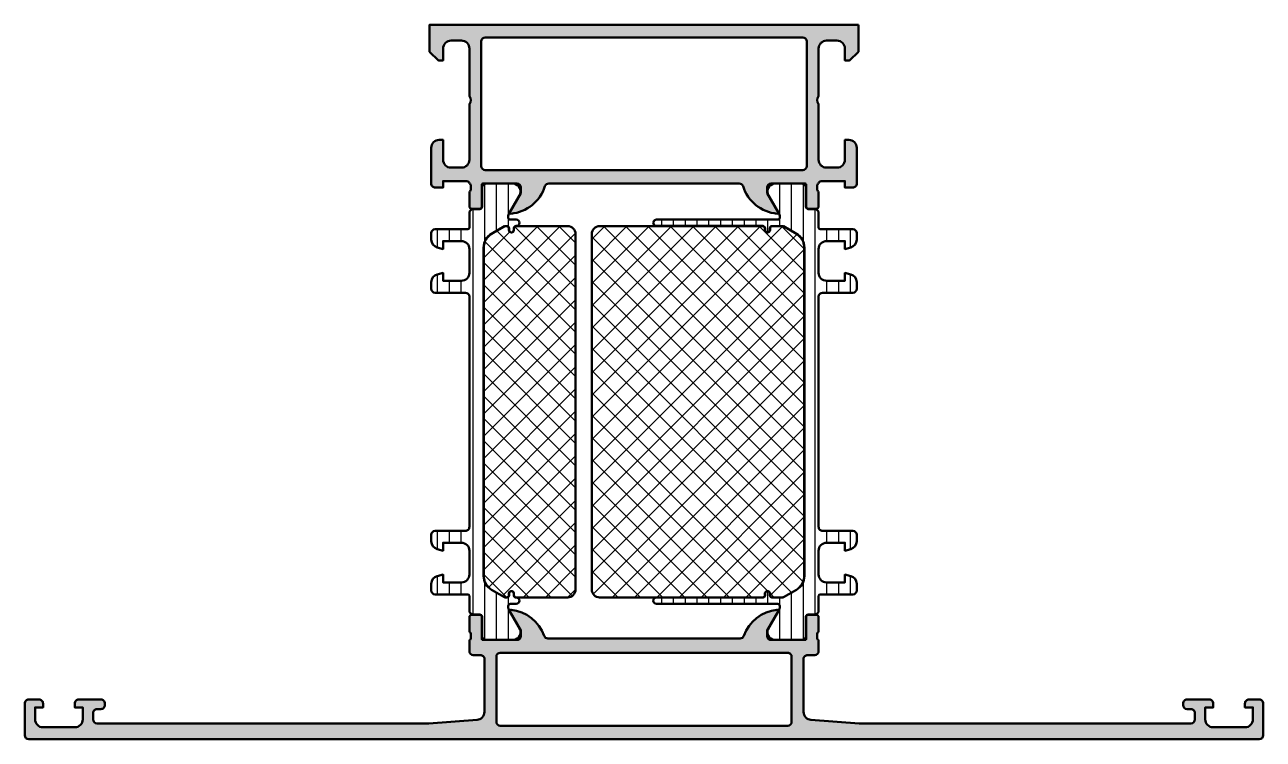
# Model space of a CAD drawing. Extents: x 0 to 156, y 0 to 90.
import ezdxf

# ---------------------------------------------------------------- set-up
doc = ezdxf.new("R2010")
doc.units = 0
for name, color, linetype, lineweight in [('0S-Alu contour', 7, 'Continuous', 50), ('0S-Alu hatch', 252, 'Continuous', 25), ('0S-Plastic contour', 254, 'Continuous', 50), ('0S-Plastic hatch', 253, 'Continuous', 25), ('0S-PT contour', 91, 'Continuous', 50), ('0S-PT hatch', 103, 'Continuous', 25)]:
    doc.layers.add(name, color=color, linetype=linetype, lineweight=lineweight)
pattern_1 = [(90, (0, 0), (-1.4859, 0), [])]
pattern_2 = [(135, (0, 0), (-1.403165018917055, -1.403165018917055), []), (225, (0, 0), (1.403165018917055, -1.403165018917055), [])]

# ---------------------------------------------------------------- blocks, each defined once
blk = doc.blocks.new('462360__5C174436_3797_4A01_8651_B5675D9BB362_')
at = {"layer": '0S-Alu hatch'}
h = blk.add_hatch(color=256, dxfattribs=at)
edge = h.paths.add_edge_path()
edge.add_line((105.1000007299221, 2.000000000000012), (99.02875367993424, 2.433660503570577))
edge.add_ellipse((99.10000101130905, 3.431119465406052), major_axis=(-1.000000281386928, 0), ratio=1, start_angle=6.389056920852454e-06, end_angle=85.9143682082626, ccw=False)
edge.add_line((98.10000072992213, 3.43111935468619), (98.10000072992213, 10.09999999999999))
edge.add_ellipse((98.60000072992216, 10.10000015128485), major_axis=(-0.5000000000000514, 0), ratio=1, start_angle=-89.99999999999682, end_angle=1.732971230694602e-05, ccw=False)
edge.add_line((98.60000072992214, 10.6000001512849), (99.50000072992216, 10.60000000000001))
edge.add_arc((99.50000072992214, 11.10000015128486), 0.4999999999999521, 270.0000000000017, 360)
edge.add_line((100.0000007299221, 11.10000015128487), (100.0000007299221, 12.50000000000003))
edge.add_ellipse((100.0788375322565, 12.76752085560607), major_axis=(-0.2788954097623403, 0), ratio=1, start_angle=-1.1645648168158118, end_angle=73.58006877694419, ccw=False)
edge.add_line((99.79999972992213, 12.77318915127645), (99.79999972992212, 13.22678299999149))
edge.add_ellipse((100.0788678301061, 13.23244380429472), major_axis=(-0.2789255492162888, 0), ratio=1, start_angle=-73.57540492508463, end_angle=1.1628997974486879, ccw=False)
edge.add_line((100.0000007299221, 13.49998715127643), (100.0000007299221, 15.37999800000004))
edge.add_arc((99.70000072992212, 15.37999815128494), 0.3000000000000114, 359.9999711101367, 449.9999999999973)
edge.add_line((99.70000072992212, 15.67999815128495), (98.72002641087933, 15.67999800000004))
edge.add_arc((98.72002641087933, 15.37999815128496), 0.2999999999999776, 90, 180)
edge.add_line((98.42002641087934, 15.37999815128495), (98.42002641087932, 12.62000000000006))
edge.add_ellipse((98.30002641087925, 12.62000015128508), major_axis=(-0.1200000000001567, 0), ratio=1, start_angle=90.00000000003388, end_angle=179.9999277665112, ccw=False)
edge.add_line((98.30002641087933, 12.50000015128492), (94.00000072992202, 12.50000000000001))
edge.add_ellipse((94.00000098818161, 13.00000025825943), major_axis=(-0.5000002582594859, 0), ratio=1, start_angle=1.2253957095254009e-05, end_angle=89.99997040564631, ccw=False)
edge.add_line((93.50000072992214, 13.00000015128478), (93.50000072992218, 13.69999999999998))
edge.add_line((93.50000072992218, 13.69999999999998), (94.88149618754436, 16.09282032302725))
edge.add_arc((94.76188094527353, 16.1618803666363), 0.138119784648446, 329.9999456508863, 456.0127701438558)
edge.add_arc((95.2711634849508, 11.32674742914717), 4.999999999998509, 96.01277014383896, 160.0870903140119)
edge.add_ellipse((90.10000072992212, 13.20000015128599), major_axis=(-0.5000000000011612, 0), ratio=1, start_angle=89.9999999999983, end_angle=160.0870903140084, ccw=False)
edge.add_line((90.10000072992212, 12.70000015128483), (65.90000072992233, 12.70000000000011))
edge.add_ellipse((65.90000107736647, 13.20000041725991), major_axis=(-0.5000004172599279, 0), ratio=1, start_angle=19.912924781761717, end_angle=89.99996018586728, ccw=False)
edge.add_arc((60.72883797489366, 11.3267474291465), 4.999999999999341, 19.91290968599158, 83.98722985616278)
edge.add_arc((61.23812051457083, 16.16188036663634), 0.1381197846485771, 83.98722985613821, 209.9999999999559)
edge.add_line((61.11850527229989, 16.09282047431215), (62.50000072992219, 13.70000000000011))
edge.add_line((62.50000072992219, 13.70000000000011), (62.50000072992225, 13.00000000000002))
edge.add_ellipse((62.00000072992217, 13.00000015128498), major_axis=(-0.500000000000094, 0), ratio=1, start_angle=89.9999999999992, end_angle=179.9999826702878, ccw=False)
edge.add_line((62.00000072992217, 12.50000015128488), (57.69997504896492, 12.5))
edge.add_ellipse((57.69997530722478, 12.62000025825964), major_axis=(-0.1200002582599148, 0), ratio=1, start_angle=5.107678987315012e-05, end_angle=89.99987669026558, ccw=False)
edge.add_line((57.57997504896492, 12.62000015128489), (57.57997504896492, 15.37999799999998))
edge.add_arc((57.27997504896489, 15.37999815128486), 0.3000000000000256, 359.9999711101367, 450)
edge.add_line((57.27997504896489, 15.67999815128489), (56.30000072992216, 15.67999799999999))
edge.add_arc((56.30000072992215, 15.37999815128488), 0.3000000000000007, 89.99999999999864, 180)
edge.add_line((56.00000072992215, 15.37999815128489), (56.00000072992211, 13.4999869999915))
edge.add_ellipse((55.92113399011659, 13.23244392309676), major_axis=(-0.2789251882527877, 0), ratio=1, start_angle=178.8371053712879, end_angle=253.5754602446081, ccw=False)
edge.add_line((56.20000172992213, 13.22678315127636), (56.20000172992213, 12.77318899999148))
edge.add_ellipse((55.92116428792544, 12.76752073681066), major_axis=(-0.2788950488387095, 0), ratio=1, start_angle=106.41987589916201, end_angle=181.1645596481269, ccw=False)
edge.add_line((56.00000072992213, 12.50000015128489), (56.00000072992215, 11.1))
edge.add_arc((56.50000072992212, 11.10000015128488), 0.4999999999999716, 180.0000173297123, 269.9999999999984)
edge.add_line((56.5000007299221, 10.60000015128491), (57.40000072992212, 10.60000000000001))
edge.add_ellipse((57.40000098818148, 10.10000025825944), major_axis=(-0.4999997417406369, 0), ratio=1, start_angle=179.999987746043, end_angle=270.00002959435824, ccw=False)
edge.add_line((57.9000007299221, 10.10000015128492), (57.90000072992211, 3.431119203401321))
edge.add_ellipse((56.9000007299221, 3.431119354686223), major_axis=(-1.000000000000018, 0), ratio=1, start_angle=94.08561677997648, end_angle=179.999991377309, ccw=False)
edge.add_line((56.97124777991004, 2.433660654855476), (50.90000072992211, 2.000000000000012))
edge.add_line((50.90000072992211, 2.000000000000012), (9.100000729922087, 1.999999999999999))
edge.add_ellipse((9.10000098818168, 2.500000258259494), major_axis=(-0.5000002582595618, 0), ratio=1, start_angle=1.2253957095254009e-05, end_angle=89.99997040564591, ccw=False)
edge.add_line((8.60000072992213, 2.500000151284897), (8.60000072992213, 3.299999999999994))
edge.add_ellipse((9.10000072992215, 3.300000151284849), major_axis=(-0.5000000000000443, 0), ratio=1, start_angle=-89.99999999999818, end_angle=1.732971230694602e-05, ccw=False)
edge.add_line((9.100000729922135, 3.800000151284895), (9.600000729922128, 3.799999999999998))
edge.add_arc((9.60000072992213, 4.300000151284889), 0.4999999999999965, 269.9999999999998, 360)
edge.add_line((10.10000072992212, 4.30000015128489), (10.10000072992213, 4.499999999999995))
edge.add_arc((9.600000729922131, 4.500000151284892), 0.5, 359.9999826702877, 449.9999999999998)
edge.add_line((9.600000729922133, 5.000000151284892), (6.80000072992212, 4.999999999999999))
edge.add_arc((6.800000729922119, 4.500000151284892), 0.5000000000000009, 89.99999999999991, 180)
edge.add_line((6.300000729922119, 4.50000015128489), (6.300000729922118, 4))
edge.add_line((6.300000729922118, 4), (7.300000729922118, 4))
edge.add_line((7.300000729922118, 4), (7.300000729922118, 2.500000000000002))
edge.add_ellipse((6.300000729922109, 2.500000151284913), major_axis=(-1.00000000000002, 0), ratio=1, start_angle=90.00000000000051, end_angle=179.999991377309, ccw=False)
edge.add_line((6.300000729922117, 1.500000151284893), (2.300000729922119, 1.499999999999998))
edge.add_ellipse((2.300000988181635, 2.500000258259488), major_axis=(-1.000000258259522, 0), ratio=1, start_angle=6.156649305921746e-06, end_angle=89.99998520282361, ccw=False)
edge.add_line((1.300000729922117, 2.500000151284894), (1.300000729922118, 3.999999999999998))
edge.add_line((1.300000729922118, 3.999999999999998), (2.300000729922118, 3.999999999999999))
edge.add_line((2.300000729922118, 3.999999999999999), (2.300000729922118, 4.5))
edge.add_arc((1.800000729922119, 4.500000151284894), 0.4999999999999987, 359.9999826702877, 450)
edge.add_line((1.800000729922119, 5.000000151284893), (0.5000007299221068, 4.999999999999999))
edge.add_arc((0.5000007299221063, 4.500000151284893), 0.4999999999999992, 89.99999999999991, 180)
edge.add_line((7.299221071e-07, 4.500000151284893), (7.299221068e-07, 0.5))
edge.add_arc((0.5000007299221068, 0.500000151284894), 0.5, 180.0000173297123, 270)
edge.add_line((0.5000007299221066, 1.512848939e-07), (155.5000007299221, 0))
edge.add_arc((155.5000007299221, 0.500000151284894), 0.5, 270, 360)
edge.add_line((156.0000007299221, 0.500000151284894), (156.0000007299221, 4.5))
edge.add_arc((155.5000007299221, 4.500000151284893), 0.5, 359.9999826702877, 450)
edge.add_line((155.5000007299221, 5.000000151284893), (154.2000007299221, 4.999999999999999))
edge.add_arc((154.2000007299221, 4.50000015128487), 0.5000000000000222, 89.99999999999675, 180)
edge.add_line((153.7000007299221, 4.500000151284878), (153.7000007299221, 3.999999999999999))
edge.add_line((153.7000007299221, 3.999999999999999), (154.7000007299221, 3.999999999999999))
edge.add_line((154.7000007299221, 3.999999999999999), (154.7000007299221, 2.499999999999931))
edge.add_ellipse((153.7000007299221, 2.500000151284881), major_axis=(-0.9999999999999829, 0), ratio=1, start_angle=89.99999999999511, end_angle=179.9999913351439, ccw=False)
edge.add_line((153.700000729922, 1.500000151284904), (149.7000007299221, 1.499999999999999))
edge.add_ellipse((149.7000009881816, 2.500000258259436), major_axis=(-1.00000025825947, 0), ratio=1, start_angle=6.156649305921746e-06, end_angle=89.99998520282668, ccw=False)
edge.add_line((148.7000007299221, 2.500000151284859), (148.7000007299221, 4))
edge.add_line((148.7000007299221, 4), (149.7000007299221, 4))
edge.add_line((149.7000007299221, 4), (149.7000007299221, 4.499999999999981))
edge.add_arc((149.2000007299221, 4.500000151284881), 0.5, 359.9999826702877, 450)
edge.add_line((149.2000007299221, 5.000000151284881), (146.4000007299221, 5))
edge.add_arc((146.4000007299221, 4.500000151284888), 0.5000000000000054, 89.99999999999675, 180)
edge.add_line((145.9000007299221, 4.500000151284931), (145.9000007299221, 4.299999999999998))
edge.add_arc((146.4000007299221, 4.300000151284899), 0.5000000000000285, 180.0000173297123, 270)
edge.add_line((146.4000007299221, 3.80000015128487), (146.9000007299221, 3.799999999999998))
edge.add_ellipse((146.9000009881815, 3.30000025825947), major_axis=(-0.4999997417405952, 0), ratio=1, start_angle=179.999987746043, end_angle=270.0000295943631, ccw=False)
edge.add_line((147.4000007299221, 3.300000151284918), (147.4000007299221, 2.500000000000002))
edge.add_ellipse((146.9000007299221, 2.500000151284941), major_axis=(-0.5000000000000514, 0), ratio=1, start_angle=90.00000000000318, end_angle=179.9999826702878, ccw=False)
edge.add_line((146.9000007299221, 2.000000151284894), (105.1000007299221, 2.000000000000012))
edge = h.paths.add_edge_path()
edge.add_line((59.90000072992211, 10.90000000000001), (96.10000072992214, 10.90000000000001))
edge.add_ellipse((96.10000072992214, 10.4000001512849), major_axis=(-0.5, 0), ratio=1, start_angle=179.9999826702878, end_angle=270, ccw=False)
edge.add_line((96.60000072992213, 10.40000000000001), (96.60000072992213, 2.200000151284887))
edge.add_ellipse((96.10000072992214, 2.200000151284887), major_axis=(-0.5, 0), ratio=1, start_angle=90, end_angle=180, ccw=False)
edge.add_line((96.10000072992214, 1.699999999999993), (59.90000072992211, 1.700000151284887))
edge.add_ellipse((59.90000072992211, 2.200000151284887), major_axis=(-0.5, 0), ratio=1, start_angle=1.732971230694602e-05, end_angle=90, ccw=False)
edge.add_line((59.40000072992211, 2.199999999999993), (59.40000072992211, 10.4000001512849))
edge.add_ellipse((59.90000072992211, 10.4000001512849), major_axis=(-0.5, 0), ratio=1, start_angle=270, end_angle=360, ccw=False)
at = {"layer": '0S-Alu contour', "color": 7}
for points in [[(57.27997504896489, 15.67999815128489), (56.30000072992216, 15.67999799999999)], [(61.11850527229989, 16.09282047431215), (62.50000072992219, 13.70000000000011), (62.50000072992225, 13.00000000000002)], [(93.50000072992214, 13.00000015128478), (93.50000072992218, 13.69999999999998), (94.88149618754436, 16.09282032302725)], [(99.70000072992212, 15.67999815128495), (98.72002641087933, 15.67999800000004)], [(56.00000072992215, 15.37999815128489), (56.00000072992211, 13.4999869999915)], [(57.57997504896492, 12.62000015128489), (57.57997504896492, 15.37999799999998)], [(98.42002641087934, 15.37999815128495), (98.42002641087932, 12.62000000000006)], [(100.0000007299221, 13.49998715127643), (100.0000007299221, 15.37999800000004)], [(56.00000072992213, 12.50000015128489), (56.00000072992215, 11.1)], [(56.20000172992213, 13.22678315127636), (56.20000172992213, 12.77318899999148)], [(62.00000072992217, 12.50000015128488), (57.69997504896492, 12.5)], [(90.10000072992212, 12.70000015128483), (65.90000072992233, 12.70000000000011)], [(98.30002641087933, 12.50000015128492), (94.00000072992202, 12.50000000000001)], [(99.79999972992213, 12.77318915127645), (99.79999972992212, 13.22678299999149)], [(100.0000007299221, 11.10000015128487), (100.0000007299221, 12.50000000000003)], [(56.5000007299221, 10.60000015128491), (57.40000072992212, 10.60000000000001)], [(57.9000007299221, 10.10000015128492), (57.90000072992211, 3.431119203401321)], [(59.40000072992211, 2.199999999999993), (59.40000072992211, 10.4000001512849)], [(59.90000072992211, 10.90000000000001), (96.10000072992214, 10.90000000000001)], [(96.60000072992213, 10.40000000000001), (96.60000072992213, 2.200000151284887)], [(98.10000072992213, 3.43111935468619), (98.10000072992213, 10.09999999999999)], [(98.60000072992214, 10.6000001512849), (99.50000072992216, 10.60000000000001)], [(1.800000729922119, 5.000000151284893), (0.5000007299221068, 4.999999999999999)], [(9.600000729922133, 5.000000151284892), (6.80000072992212, 4.999999999999999)], [(149.2000007299221, 5.000000151284881), (146.4000007299221, 5)], [(155.5000007299221, 5.000000151284893), (154.2000007299221, 4.999999999999999)], [(7.299221071e-07, 4.500000151284893), (7.299221068e-07, 0.5)], [(1.300000729922117, 2.500000151284894), (1.300000729922118, 3.999999999999998), (2.300000729922118, 3.999999999999999), (2.300000729922118, 4.5)], [(6.300000729922119, 4.50000015128489), (6.300000729922118, 4), (7.300000729922118, 4), (7.300000729922118, 2.500000000000002)], [(8.60000072992213, 2.500000151284897), (8.60000072992213, 3.299999999999994)], [(9.100000729922135, 3.800000151284895), (9.600000729922128, 3.799999999999998)], [(10.10000072992212, 4.30000015128489), (10.10000072992213, 4.499999999999995)], [(145.9000007299221, 4.500000151284931), (145.9000007299221, 4.299999999999998)], [(146.4000007299221, 3.80000015128487), (146.9000007299221, 3.799999999999998)], [(147.4000007299221, 3.300000151284918), (147.4000007299221, 2.500000000000002)], [(148.7000007299221, 2.500000151284859), (148.7000007299221, 4), (149.7000007299221, 4), (149.7000007299221, 4.499999999999981)], [(153.7000007299221, 4.500000151284878), (153.7000007299221, 3.999999999999999), (154.7000007299221, 3.999999999999999), (154.7000007299221, 2.499999999999931)], [(156.0000007299221, 0.500000151284894), (156.0000007299221, 4.5)], [(56.97124777991004, 2.433660654855476), (50.90000072992211, 2.000000000000012), (9.100000729922087, 1.999999999999999)], [(96.10000072992214, 1.699999999999993), (59.90000072992211, 1.700000151284887)], [(105.1000007299221, 2.000000000000012), (99.02875367993424, 2.433660503570577)], [(146.9000007299221, 2.000000151284894), (105.1000007299221, 2.000000000000012)], [(0.5000007299221066, 1.512848939e-07), (155.5000007299221, 0)], [(6.300000729922117, 1.500000151284893), (2.300000729922119, 1.499999999999998)], [(153.700000729922, 1.500000151284904), (149.7000007299221, 1.499999999999999)]]:
    blk.add_lwpolyline(points, dxfattribs=at)
for centre, radius, start, end in [((56.30000072992215, 15.37999815128488), 0.3000000000000007, 89.99999999999864, 180), ((57.27997504896489, 15.37999815128486), 0.3000000000000256, 359.9999711101367, 90), ((61.23812051457083, 16.16188036663634), 0.1381197846485771, 83.98722985613821, 209.9999999999559), ((60.72883797489366, 11.3267474291465), 4.999999999999341, 19.91290968599158, 83.98722985616278), ((95.2711634849508, 11.32674742914717), 4.999999999998509, 96.01277014383896, 160.0870903140119), ((94.76188094527353, 16.1618803666363), 0.138119784648446, 329.9999456508863, 96.01277014385578), ((98.72002641087933, 15.37999815128496), 0.2999999999999776, 90, 180), ((99.70000072992212, 15.37999815128494), 0.3000000000000114, 359.9999711101367, 89.99999999999729), ((56.50000072992212, 11.10000015128488), 0.4999999999999716, 180.0000173297123, 269.9999999999984), ((99.50000072992214, 11.10000015128486), 0.4999999999999521, 270.0000000000017, 0), ((0.5000007299221063, 4.500000151284893), 0.4999999999999992, 89.99999999999991, 180), ((1.800000729922119, 4.500000151284894), 0.4999999999999987, 359.9999826702877, 90.00000000000006), ((6.800000729922119, 4.500000151284892), 0.5000000000000009, 89.99999999999991, 180), ((9.600000729922131, 4.500000151284892), 0.5, 359.9999826702877, 89.9999999999998), ((146.4000007299221, 4.500000151284888), 0.5000000000000054, 89.99999999999675, 180), ((149.2000007299221, 4.500000151284881), 0.5, 359.9999826702877, 90), ((154.2000007299221, 4.50000015128487), 0.5000000000000222, 89.99999999999675, 180), ((155.5000007299221, 4.500000151284893), 0.5, 359.9999826702877, 90), ((9.60000072992213, 4.300000151284889), 0.4999999999999965, 269.9999999999998, 0), ((146.4000007299221, 4.300000151284899), 0.5000000000000285, 180.0000173297123, 270), ((0.5000007299221068, 0.500000151284894), 0.5, 180.0000173297123, 270), ((155.5000007299221, 0.500000151284894), 0.5, 270, 0)]:
    blk.add_arc(centre, radius, start, end, dxfattribs=at)
at = {"layer": '0S-Alu contour', "color": 7, "extrusion": (0, 0, -1)}
for centre, radius, start, end in [((-55.92113399011659, 13.23244392309676), 0.2789251882527877, 106.4245397553919, 181.1628946287122), ((-55.92116428792544, 12.76752073681066), 0.2788950488387095, 178.8354403518731, 253.580124100838), ((-57.69997530722478, 12.62000025825964), 0.1200002582599148, 270.0001233097344, 359.9999489232101), ((-62.00000072992217, 13.00000015128498), 0.500000000000094, 180.0000173297123, 270.0000000000008), ((-65.90000107736647, 13.20000041725991), 0.5000004172599279, 270.0000398141328, 340.0870752182383), ((-90.10000072992212, 13.20000015128599), 0.5000000000011612, 199.9129096859917, 270.0000000000017), ((-94.00000098818161, 13.00000025825943), 0.5000002582594859, 270.0000295943537, 359.9999877460429), ((-98.30002641087925, 12.62000015128508), 0.1200000000001568, 180.0000722334889, 269.9999999999661), ((-100.0788375322565, 12.76752085560607), 0.2788954097623403, 286.4199312230558, 1.164564816815835), ((-100.0788678301061, 13.23244380429472), 0.2789255492162888, 358.8371002025513, 73.57540492508471), ((-57.40000098818148, 10.10000025825944), 0.4999997417406369, 89.99997040564176, 180.0000122539571), ((-59.90000072992211, 10.4000001512849), 0.5, 0, 90), ((-96.10000072992214, 10.4000001512849), 0.5, 90, 180.0000173297123), ((-98.60000072992216, 10.10000015128485), 0.5000000000000514, 359.9999826702877, 89.99999999999675), ((-9.10000072992215, 3.300000151284849), 0.5000000000000443, 359.9999826702877, 89.99999999999817), ((-56.9000007299221, 3.431119354686223), 1.000000000000018, 180.0000086226911, 265.9143832200235), ((-99.10000101130905, 3.431119465406052), 1.000000281386928, 274.0856317917375, 359.9999936109431), ((-146.9000009881815, 3.30000025825947), 0.4999997417405952, 89.99997040563687, 180.0000122539571), ((-2.300000988181635, 2.500000258259488), 1.000000258259522, 270.0000147971764, 359.9999938433507), ((-6.300000729922109, 2.500000151284913), 1.00000000000002, 180.0000086226911, 269.9999999999995), ((-9.10000098818168, 2.500000258259494), 0.5000002582595618, 270.0000295943541, 359.9999877460429), ((-59.90000072992211, 2.200000151284887), 0.5, 270, 359.9999826702877), ((-96.10000072992214, 2.200000151284887), 0.5, 180, 270), ((-146.9000007299221, 2.500000151284941), 0.5000000000000514, 180.0000173297123, 269.9999999999968), ((-149.7000009881816, 2.500000258259436), 1.00000025825947, 270.0000147971734, 359.9999938433507), ((-153.7000007299221, 2.500000151284881), 0.9999999999999829, 180.0000086648561, 270.0000000000049)]:
    blk.add_arc(centre, radius, start, end, dxfattribs=at)
blk = doc.blocks.new('284601__D97C1275_81F4_4FAA_B701_8DFA5C02D0BC___481DF361_442B_4328_B182_20135DBF6477_')
at = {"layer": '0S-Plastic hatch'}
h = blk.add_hatch(dxfattribs=at)
h.set_pattern_fill('ANSI31', color=256, scale=0.4680000000000001, angle=45, style=0)
h.set_pattern_definition(pattern_1)
edge = h.paths.add_edge_path()
edge.add_line((104.7999999999998, 62.91925062538749), (104.7999999999998, 63.74999984876188))
edge.add_arc((104.2999999999998, 63.7499998487619), 0.5, 0, 90)
edge.add_line((104.2999999999998, 64.24999984876189), (100.1999999999998, 64.24999984876183))
edge.add_ellipse((100.1999999999998, 64.44999984876185), major_axis=(-0.200000000000017, 0), ratio=1, start_angle=0, end_angle=90, ccw=False)
edge.add_line((99.99999999999984, 64.44999984876188), (99.99999999999984, 66.29000552767127))
edge.add_arc((99.50000267890213, 66.29000552767127), 0.4999973210976947, 0, 90.00030698202455)
edge.add_line((99.49999999999295, 66.79000284876177), (98.6896686666596, 66.79000284876177))
edge.add_ellipse((98.68966866665959, 67.09000284876178), major_axis=(-0.2999999999999971, 0), ratio=1, start_angle=0, end_angle=90.00000000000267, ccw=False)
edge.add_line((98.38966866665959, 67.0900028487618), (98.39000061705661, 69.49000123169807))
edge.add_arc((97.890004639618, 69.49000387132317), 0.4999959774455833, 359.9996975182267, 450.000302481185)
edge.add_line((97.89000199999293, 69.98999984876178), (94.41346050189343, 69.98999984876178))
edge.add_arc((94.5557711508848, 69.00018177403894), 0.9999960709244742, 98.18160805189984, 212.7270160998405)
edge.add_line((93.71451850189345, 68.45954684876179), (95.03303535120457, 66.17580836208953))
edge.add_ellipse((94.60002263447404, 65.92580838778994), major_axis=(-0.5000000000001475, 0), ratio=1, start_angle=179.994256176766, end_angle=209.9999965993387, ccw=False)
edge.add_line((95.10002263196176, 65.92575826347615), (95.09999999999042, 65.69999984877938))
edge.add_ellipse((94.84999999997295, 65.69999984877934), major_axis=(-0.2500000000174651, 0), ratio=1, start_angle=89.9999999999967, end_angle=180, ccw=False)
edge.add_line((94.84999999997294, 65.44999984876188), (79.5710135329808, 65.44999984876117))
edge.add_arc((79.57101353298081, 65.05074077564474), 0.3992590731164256, 90.00000000000205, 270.0000000000021)
edge.add_line((79.57101353298081, 64.65148170252832), (92.95486402147739, 64.65148170252832))
edge.add_ellipse((92.95486402147743, 64.34999984876177), major_axis=(-0.3014818537665462, 0), ratio=1, start_angle=180, end_angle=270.0000000000054, ccw=False)
edge.add_line((93.25634587524397, 64.34999984876183), (93.25634587524397, 64.14942905347561))
edge.add_arc((93.55577507995773, 64.14942905347563), 0.2994292047137605, 180, 360)
edge.add_line((93.85520428467149, 64.14942905347564), (93.85520428467149, 64.34999984876188))
edge.add_ellipse((94.15520428467173, 64.34999984876188), major_axis=(-0.3000000000002387, 0), ratio=1, start_angle=266.60636072712003, end_angle=360, ccw=False)
edge.add_line((94.17296295056762, 64.64947377047419), (95.46501280946033, 64.64947377047437))
edge.add_ellipse((95.46501280946045, 64.44947377047458), major_axis=(-0.1999999999997897, 0), ratio=1, start_angle=240.0000000000142, end_angle=270.00000000002854, ccw=False)
edge.add_line((95.56501280946028, 64.62267885123131), (97.19999999999985, 63.67871855665159))
edge.add_ellipse((96.19999999999992, 61.94666774908278), major_axis=(-1.9999999999999, 0), ratio=1, start_angle=180, end_angle=240.00000000000068, ccw=False)
edge.add_line((98.19999999999982, 61.94666774908281), (98.19999999999985, 20.5533319483937))
edge.add_ellipse((96.19999999999987, 20.55333194839372), major_axis=(-1.999999999999957, 0), ratio=1, start_angle=119.99999999999889, end_angle=180, ccw=False)
edge.add_line((97.19999999999982, 18.82128114082486), (95.56501280946033, 17.87732084624535))
edge.add_ellipse((95.46501280946008, 18.05052592700227), major_axis=(-0.200000000000158, 0), ratio=1, start_angle=90.0000000000814, end_angle=120.00000000005659, ccw=False)
edge.add_line((95.46501280946038, 17.85052592700212), (94.17296295056548, 17.85052592700252))
edge.add_ellipse((94.15520428467146, 18.14999984871463), major_axis=(-0.2999999999999521, 0), ratio=1, start_angle=0, end_angle=93.39363927252703, ccw=False)
edge.add_line((93.85520428467149, 18.14999984871461), (93.85520428467149, 18.35057064400087))
edge.add_arc((93.55577507995773, 18.35057064400087), 0.2994292047137605, 0, 180)
edge.add_line((93.25634587524397, 18.35057064400087), (93.25634587524397, 18.1499998487146))
edge.add_ellipse((92.95486402147743, 18.14999984871469), major_axis=(-0.3014818537665178, 0), ratio=1, start_angle=89.99999999998658, end_angle=180, ccw=False)
edge.add_line((92.95486402147738, 17.84851799494817), (79.57101353298081, 17.84851799494817))
edge.add_arc((79.57101353298081, 17.4492589218317), 0.3992590731164753, 90, 270)
edge.add_line((79.57101353298081, 17.04999984871522), (94.84999999997297, 17.04999984871464))
edge.add_ellipse((94.84999999997294, 16.79999984869715), major_axis=(-0.2500000000174865, 0), ratio=1, start_angle=180, end_angle=269.9999999999935, ccw=False)
edge.add_line((95.09999999999042, 16.79999984869708), (95.10002263196176, 16.57424143400028))
edge.add_ellipse((94.60002263447412, 16.5741913096865), major_axis=(-0.5000000000000956, 0), ratio=1, start_angle=150.0000034006586, end_angle=180.0057438232342, ccw=False)
edge.add_line((95.0330353512046, 16.32419133538691), (93.71451850189345, 14.04045284871464))
edge.add_arc((94.5557711508848, 13.49981792343748), 0.9999960709244718, 147.2729839001593, 261.8183919481001)
edge.add_line((94.41346050189343, 12.50999984871464), (97.89000199999293, 12.50999984871464))
edge.add_arc((97.890004639618, 13.00999582615326), 0.4999959774455833, 269.9996975188149, 360.0003024817733)
edge.add_line((98.39000061705661, 13.00999846577835), (98.38966866665959, 15.40999684871463))
edge.add_ellipse((98.6896686666596, 15.40999684871463), major_axis=(-0.3000000000000114, 0), ratio=1, start_angle=270, end_angle=360, ccw=False)
edge.add_line((98.6896686666596, 15.70999684871464), (99.49999999999295, 15.70999684871464))
edge.add_arc((99.50000267890215, 16.20999416980515), 0.4999973210976806, 269.9996930179738, 360)
edge.add_line((99.99999999999984, 16.20999416980515), (99.99999999999984, 18.04999984871458))
edge.add_ellipse((100.1999999999998, 18.04999984871462), major_axis=(-0.2000000000000313, 0), ratio=1, start_angle=270.0000000000122, end_angle=360, ccw=False)
edge.add_line((100.1999999999998, 18.24999984871466), (104.2999999999998, 18.2499998487146))
edge.add_arc((104.2999999999998, 18.74999984871459), 0.4999999999999858, 270, 360)
edge.add_line((104.7999999999998, 18.7499998487146), (104.7999999999998, 19.58074907208897))
edge.add_arc((103.7999999999998, 19.58074907208898), 0.9999999999999857, 0, 74.99999999999942)
edge.add_line((104.0588190451023, 20.54667489837803), (103.2999999999998, 20.74999984871466))
edge.add_line((103.2999999999998, 20.74999984871466), (103.2999999999998, 19.74999984871466))
edge.add_line((103.2999999999998, 19.74999984871466), (100.9999999999998, 19.74999984871465))
edge.add_ellipse((100.9999999999998, 20.74999984871465), major_axis=(-0.9999999999999928, 0), ratio=1, start_angle=0, end_angle=90, ccw=False)
edge.add_line((99.99999999999984, 20.74999984871466), (99.99999999999984, 23.74999984871472))
edge.add_ellipse((100.9999999999998, 23.74999984871465), major_axis=(-0.999999999999943, 0), ratio=1, start_angle=269.99999999999756, end_angle=360, ccw=False)
edge.add_line((100.9999999999998, 24.7499998487146), (103.2999999999998, 24.74999984871463))
edge.add_line((103.2999999999998, 24.74999984871463), (103.2999999999998, 23.74999984871472))
edge.add_line((103.2999999999998, 23.74999984871472), (104.0588190451023, 23.95332479905119))
edge.add_arc((103.7999999999997, 24.91925062534036), 1.000000000000113, 285.0000000000005, 360)
edge.add_line((104.7999999999998, 24.91925062534035), (104.7999999999998, 25.74999984871468))
edge.add_arc((104.2999999999998, 25.74999984871469), 0.4999999999999716, 0, 89.99999999999837)
edge.add_line((104.2999999999999, 26.24999984871466), (100.4999999999998, 26.24999984871466))
edge.add_ellipse((100.4999999999998, 26.74999984871465), major_axis=(-0.4999999999999894, 0), ratio=1, start_angle=0, end_angle=90.00000000000159, ccw=False)
edge.add_line((99.99999999999984, 26.74999984871463), (99.99999999999984, 55.7499998487618))
edge.add_ellipse((100.4999999999998, 55.74999984876183), major_axis=(-0.4999999999999858, 0), ratio=1, start_angle=270, end_angle=360, ccw=False)
edge.add_line((100.4999999999998, 56.24999984876183), (104.2999999999999, 56.24999984876183))
edge.add_arc((104.2999999999999, 56.74999984876179), 0.4999999999999574, 270.0000000000049, 360)
edge.add_line((104.7999999999998, 56.74999984876183), (104.7999999999998, 57.58074907213624))
edge.add_arc((103.7999999999998, 57.58074907213625), 0.9999999999999573, 0, 75.00000000000068)
edge.add_line((104.0588190451023, 58.54667489842528), (103.2999999999998, 58.74999984876183))
edge.add_line((103.2999999999998, 58.74999984876183), (103.2999999999998, 57.74999984876182))
edge.add_line((103.2999999999998, 57.74999984876182), (100.9999999999998, 57.74999984876185))
edge.add_ellipse((100.9999999999998, 58.74999984876185), major_axis=(-1.000000000000007, 0), ratio=1, start_angle=0, end_angle=90.00000000000159, ccw=False)
edge.add_line((99.99999999999984, 58.74999984876182), (99.99999999999984, 61.74999984876187))
edge.add_ellipse((100.9999999999998, 61.74999984876186), major_axis=(-0.9999999999999857, 0), ratio=1, start_angle=269.99999999999756, end_angle=360, ccw=False)
edge.add_line((100.9999999999998, 62.74999984876184), (103.2999999999998, 62.74999984876178))
edge.add_line((103.2999999999998, 62.74999984876178), (103.2999999999998, 61.74999984876187))
edge.add_line((103.2999999999998, 61.74999984876187), (104.0588190451024, 61.95332479909853))
edge.add_arc((103.7999999999999, 62.91925062538751), 0.9999999999999023, 284.9999999999984, 360)
at = {"layer": '0S-Plastic contour', "color": 7}
for points in [[(97.89000199999293, 69.98999984876178), (94.41346050189343, 69.98999984876178)], [(98.38966866665959, 67.0900028487618), (98.39000061705661, 69.49000123169807)], [(93.71451850189345, 68.45954684876179), (95.03303535120457, 66.17580836208953)], [(95.10002263196176, 65.92575826347615), (95.09999999999042, 65.69999984877938)], [(99.49999999999295, 66.79000284876177), (98.6896686666596, 66.79000284876177)], [(99.99999999999984, 64.44999984876188), (99.99999999999984, 66.29000552767127)], [(94.84999999997294, 65.44999984876188), (79.5710135329808, 65.44999984876117)], [(79.57101353298081, 64.65148170252832), (92.95486402147739, 64.65148170252832)], [(93.25634587524397, 64.34999984876183), (93.25634587524397, 64.14942905347561)], [(93.85520428467149, 64.14942905347564), (93.85520428467149, 64.34999984876188)], [(94.17296295056762, 64.64947377047419), (95.46501280946033, 64.64947377047437)], [(95.56501280946028, 64.62267885123131), (97.19999999999985, 63.67871855665159)], [(104.2999999999998, 64.24999984876189), (100.1999999999998, 64.24999984876183)], [(100.9999999999998, 62.74999984876184), (103.2999999999998, 62.74999984876178), (103.2999999999998, 61.74999984876187), (104.0588190451024, 61.95332479909853)], [(104.7999999999998, 62.91925062538749), (104.7999999999998, 63.74999984876188)], [(98.19999999999982, 61.94666774908281), (98.19999999999985, 20.5533319483937)], [(99.99999999999984, 58.74999984876182), (99.99999999999984, 61.74999984876187)], [(104.0588190451023, 58.54667489842528), (103.2999999999998, 58.74999984876183), (103.2999999999998, 57.74999984876182), (100.9999999999998, 57.74999984876185)], [(100.4999999999998, 56.24999984876183), (104.2999999999999, 56.24999984876183)], [(104.7999999999998, 56.74999984876183), (104.7999999999998, 57.58074907213624)], [(99.99999999999984, 26.74999984871463), (99.99999999999984, 55.7499998487618)], [(104.2999999999999, 26.24999984871466), (100.4999999999998, 26.24999984871466)], [(104.7999999999998, 24.91925062534035), (104.7999999999998, 25.74999984871468)], [(99.99999999999984, 20.74999984871466), (99.99999999999984, 23.74999984871472)], [(100.9999999999998, 24.7499998487146), (103.2999999999998, 24.74999984871463), (103.2999999999998, 23.74999984871472), (104.0588190451023, 23.95332479905119)], [(104.0588190451023, 20.54667489837803), (103.2999999999998, 20.74999984871466), (103.2999999999998, 19.74999984871466), (100.9999999999998, 19.74999984871465)], [(97.19999999999982, 18.82128114082486), (95.56501280946033, 17.87732084624535)], [(104.7999999999998, 18.7499998487146), (104.7999999999998, 19.58074907208897)], [(92.95486402147738, 17.84851799494817), (79.57101353298081, 17.84851799494817)], [(93.25634587524397, 18.35057064400087), (93.25634587524397, 18.1499998487146)], [(93.85520428467149, 18.14999984871461), (93.85520428467149, 18.35057064400087)], [(95.46501280946038, 17.85052592700212), (94.17296295056548, 17.85052592700252)], [(99.99999999999984, 16.20999416980515), (99.99999999999984, 18.04999984871458)], [(100.1999999999998, 18.24999984871466), (104.2999999999998, 18.2499998487146)], [(79.57101353298081, 17.04999984871522), (94.84999999997297, 17.04999984871464)], [(95.0330353512046, 16.32419133538691), (93.71451850189345, 14.04045284871464)], [(95.09999999999042, 16.79999984869708), (95.10002263196176, 16.57424143400028)], [(98.6896686666596, 15.70999684871464), (99.49999999999295, 15.70999684871464)], [(98.39000061705661, 13.00999846577835), (98.38966866665959, 15.40999684871463)], [(94.41346050189343, 12.50999984871464), (97.89000199999293, 12.50999984871464)]]:
    blk.add_lwpolyline(points, dxfattribs=at)
for centre, radius, start, end in [((94.5557711508848, 69.00018177403894), 0.9999960709244742, 98.18160805189984, 212.7270160998405), ((97.890004639618, 69.49000387132317), 0.4999959774455833, 359.9996975182267, 90.00030248118505), ((99.50000267890213, 66.29000552767127), 0.4999973210976947, 0, 90.00030698202455), ((79.57101353298081, 65.05074077564474), 0.3992590731164256, 90.00000000000205, 270.0000000000021), ((93.55577507995773, 64.14942905347563), 0.2994292047137605, 180, 0), ((104.2999999999998, 63.7499998487619), 0.5, 0, 90), ((103.7999999999999, 62.91925062538751), 0.9999999999999023, 284.9999999999984, 0), ((103.7999999999998, 57.58074907213625), 0.9999999999999573, 0, 75.00000000000068), ((104.2999999999999, 56.74999984876179), 0.4999999999999574, 270.0000000000049, 0), ((104.2999999999998, 25.74999984871469), 0.4999999999999716, 0, 89.99999999999837), ((103.7999999999997, 24.91925062534036), 1.000000000000113, 285.0000000000005, 0), ((103.7999999999998, 19.58074907208898), 0.9999999999999857, 0, 74.99999999999942), ((104.2999999999998, 18.74999984871459), 0.4999999999999858, 270, 0), ((79.57101353298081, 17.4492589218317), 0.3992590731164753, 90, 270), ((93.55577507995773, 18.35057064400087), 0.2994292047137605, 0, 180), ((99.50000267890215, 16.20999416980515), 0.4999973210976806, 269.9996930179738, 0), ((94.5557711508848, 13.49981792343748), 0.9999960709244718, 147.2729839001593, 261.8183919481001), ((97.890004639618, 13.00999582615326), 0.4999959774455833, 269.9996975188149, 0.0003024817733149)]:
    blk.add_arc(centre, radius, start, end, dxfattribs=at)
at = {"layer": '0S-Plastic contour', "color": 7, "extrusion": (0, 0, -1)}
for centre, radius, start, end in [((-98.68966866665959, 67.09000284876178), 0.2999999999999971, 269.9999999999973, 0), ((-94.84999999997295, 65.69999984877934), 0.2500000000174651, 180, 270.0000000000033), ((-94.60002263447404, 65.92580838778994), 0.5000000000001475, 150.0000034006613, 180.0057438232341), ((-92.95486402147743, 64.34999984876177), 0.3014818537665462, 89.99999999999459, 180), ((-94.15520428467173, 64.34999984876188), 0.3000000000002387, 0, 93.39363927287997), ((-95.46501280946045, 64.44947377047458), 0.1999999999997897, 89.9999999999715, 119.9999999999858), ((-100.1999999999998, 64.44999984876185), 0.200000000000017, 270, 0), ((-96.19999999999992, 61.94666774908278), 1.9999999999999, 119.9999999999993, 180), ((-100.9999999999998, 61.74999984876186), 0.9999999999999857, 0, 90.00000000000244), ((-100.9999999999998, 58.74999984876185), 1.000000000000007, 269.9999999999984, 0), ((-100.4999999999998, 55.74999984876183), 0.4999999999999858, 0, 90), ((-100.4999999999998, 26.74999984871465), 0.4999999999999894, 269.9999999999984, 0), ((-100.9999999999998, 23.74999984871465), 0.999999999999943, 0, 90.00000000000244), ((-96.19999999999987, 20.55333194839372), 1.999999999999957, 180, 240.0000000000011), ((-100.9999999999998, 20.74999984871465), 0.9999999999999928, 270, 0), ((-92.95486402147743, 18.14999984871469), 0.3014818537665178, 180, 270.0000000000135), ((-94.15520428467146, 18.14999984871463), 0.2999999999999521, 266.606360727473, 0), ((-95.46501280946008, 18.05052592700227), 0.2000000000001581, 239.9999999999434, 269.9999999999186), ((-100.1999999999998, 18.04999984871462), 0.2000000000000313, 0, 89.99999999998779), ((-94.84999999997294, 16.79999984869715), 0.2500000000174865, 90.00000000000651, 180), ((-94.60002263447412, 16.5741913096865), 0.5000000000000956, 179.9942561767658, 209.9999965993414), ((-98.6896686666596, 15.40999684871463), 0.3000000000000114, 0, 90)]:
    blk.add_arc(centre, radius, start, end, dxfattribs=at)
blk = doc.blocks.new('345130__2D035E7D_E240_4FC9_AD2D_475E2172A648_')
at = {"layer": '0S-Alu hatch'}
h = blk.add_hatch(color=256, dxfattribs=at)
edge = h.paths.add_edge_path()
edge.add_line((105.0000000000001, 89.99999984871465), (105.0000000000001, 86.59999984871467))
edge.add_line((105.0000000000001, 86.59999984871467), (103.9000000000001, 85.49999984871465))
edge.add_line((103.9000000000001, 85.49999984871465), (103.3000000000001, 85.49999984871465))
edge.add_line((103.3000000000001, 85.49999984871465), (103.3000000000001, 86.99999984871467))
edge.add_arc((102.3000000000001, 86.99999984871467), 1, 0, 90)
edge.add_line((102.3000000000001, 87.99999984871465), (101.0000000000001, 87.99999984871465))
edge.add_arc((101.0000000000001, 86.99999984871467), 1, 90, 180)
edge.add_line((100.0000000000001, 86.99999984871467), (100.0000000000001, 80.99999984871464))
edge.add_arc((100.5250000000001, 80.49999984871465), 0.7250000000000041, 136.3971810272967, 223.6028189727033)
edge.add_line((100.0000000000001, 79.99999984871465), (100.0000000000001, 72.99999984871465))
edge.add_arc((101.0000000000001, 72.99999984871465), 1, 180, 270)
edge.add_line((101.0000000000001, 71.99999984871465), (102.3000000000001, 71.99999984871464))
edge.add_arc((102.3000000000001, 72.99999984871464), 1, 270, 360)
edge.add_line((103.3000000000001, 72.99999984871464), (103.3000000000001, 75.49999984871465))
edge.add_line((103.3000000000001, 75.49999984871465), (103.8000000000001, 75.49999984871465))
edge.add_ellipse((103.8000000000001, 74.49999984871465), major_axis=(-1, 0), ratio=1, start_angle=180, end_angle=270, ccw=False)
edge.add_line((104.8000000000001, 74.49999984871464), (104.8000000000001, 69.99999984871461))
edge.add_ellipse((104.3000000000001, 69.9999998487146), major_axis=(-0.4999999999999858, 0), ratio=1, start_angle=89.9999999999983, end_angle=180, ccw=False)
edge.add_line((104.3000000000001, 69.4999998487146), (103.3000000000001, 69.49999984871465))
edge.add_line((103.3000000000001, 69.49999984871465), (103.3000000000001, 70.29999984871465))
edge.add_line((103.3000000000001, 70.29999984871465), (100.3000000000001, 70.29999984871463))
edge.add_arc((100.3000000000001, 69.99999984871461), 0.3000000000000256, 90, 180)
edge.add_arc((100.0788364465431, 69.73247925672152), 0.2788950563274052, 106.4198764194924, 181.1645893740997)
edge.add_line((99.79999900000008, 69.72681084872313), (99.79999900000008, 69.27321684872314))
edge.add_arc((100.0788670956433, 69.26755618924608), 0.2789255417371576, 178.8371299271138, 253.5754054446433)
edge.add_line((100.0000000000001, 69.00001284872314), (100.0000000000001, 67.12000184871462))
edge.add_ellipse((99.70000000000013, 67.1200018487146), major_axis=(-0.2999999999999829, 0), ratio=1, start_angle=89.99999999999733, end_angle=180, ccw=False)
edge.add_line((99.70000000000012, 66.82000184871461), (98.72002568095732, 66.82000184871461))
edge.add_ellipse((98.7200256809573, 67.1200018487146), major_axis=(-0.2999999999999971, 0), ratio=1, start_angle=0, end_angle=90.00000000000267, ccw=False)
edge.add_line((98.42002568095731, 67.12000184871462), (98.42002568095731, 69.87999984871462))
edge.add_arc((98.30002568095732, 69.87999984871462), 0.1199999999999903, 0, 90)
edge.add_line((98.30002568095732, 69.99999984871461), (94.00000000000009, 69.99999984871461))
edge.add_arc((94.00000000000009, 69.4999998487146), 0.5, 90, 180)
edge.add_line((93.50000000000009, 69.4999998487146), (93.50000000000009, 68.7999998487146))
edge.add_line((93.50000000000009, 68.7999998487146), (94.88149545762246, 66.40717952568706))
edge.add_ellipse((94.76188021535177, 66.33811963336294), major_axis=(-0.1381197846483016, 0), ratio=1, start_angle=84.37742244921071, end_angle=209.9999999999851, ccw=False)
edge.add_ellipse((95.23822324117384, 71.17660871056246), major_axis=(-5.00000000000003, 0), ratio=1, start_angle=17.74841635607089, end_angle=84.37742244920707, ccw=False)
edge.add_arc((90.00000000000003, 69.49999984871465), 0.4999999999999574, 17.74841635606281, 89.99999999999186)
edge.add_line((90.0000000000001, 69.99999984871461), (66.00000000000016, 69.99999984871462))
edge.add_arc((66.00000000000014, 69.49999984871471), 0.4999999999999006, 89.99999999999837, 162.2515836439331)
edge.add_ellipse((60.76177675882635, 71.17660871056248), major_axis=(-5.000000000000067, 0), ratio=1, start_angle=95.6225775507931, end_angle=162.2515836439301, ccw=False)
edge.add_ellipse((61.23811978464844, 66.33811963336292), major_axis=(-0.1381197846483145, 0), ratio=1, start_angle=-29.999999999995282, end_angle=95.62257755078582, ccw=False)
edge.add_line((61.11850454237776, 66.40717952568707), (62.50000000000014, 68.7999998487146))
edge.add_line((62.50000000000014, 68.7999998487146), (62.50000000000012, 69.49999984871462))
edge.add_arc((62.00000000000013, 69.49999984871462), 0.4999999999999929, 0, 90)
edge.add_line((62.00000000000013, 69.99999984871462), (57.69997431904288, 69.99999984871461))
edge.add_arc((57.69997431904289, 69.87999984871463), 0.1199999999999903, 90.0000000000034, 180)
edge.add_line((57.57997431904289, 69.87999984871462), (57.5799743190429, 67.12000184871462))
edge.add_ellipse((57.2799743190429, 67.1200018487146), major_axis=(-0.3000000000000043, 0), ratio=1, start_angle=89.99999999999869, end_angle=180, ccw=False)
edge.add_line((57.27997431904289, 66.82000184871461), (56.3000000000001, 66.82000184871463))
edge.add_ellipse((56.3000000000001, 67.12000184871462), major_axis=(-0.2999999999999971, 0), ratio=1, start_angle=0, end_angle=90, ccw=False)
edge.add_line((56.00000000000012, 67.12000184871462), (56.00000000000012, 69.00001284872314))
edge.add_arc((55.92113290435695, 69.26755618924608), 0.2789255417371423, 286.4245945553538, 361.1628700728862)
edge.add_line((56.20000100000011, 69.27321684872314), (56.20000100000011, 69.72681084872312))
edge.add_arc((55.92116355345703, 69.7324792567215), 0.2788950563274665, 358.8354106259003, 433.5801235805081)
edge.add_arc((55.7000000000001, 69.99999984871465), 0.2999999999999829, 0, 90.00000000000273)
edge.add_line((55.70000000000009, 70.29999984871463), (52.70000000000009, 70.29999984871466))
edge.add_line((52.70000000000009, 70.29999984871466), (52.70000000000011, 69.49999984871465))
edge.add_line((52.70000000000011, 69.49999984871465), (51.70000000000011, 69.49999984871462))
edge.add_ellipse((51.70000000000008, 69.9999998487146), major_axis=(-0.4999999999999716, 0), ratio=1, start_angle=0, end_angle=90.00000000000318, ccw=False)
edge.add_line((51.2000000000001, 69.99999984871461), (51.20000000000011, 74.49999984871465))
edge.add_ellipse((52.2000000000001, 74.49999984871467), major_axis=(-0.9999999999999928, 0), ratio=1, start_angle=269.9999999999996, end_angle=360, ccw=False)
edge.add_line((52.20000000000011, 75.49999984871465), (52.70000000000012, 75.49999984871465))
edge.add_line((52.70000000000012, 75.49999984871465), (52.70000000000012, 72.99999984871465))
edge.add_arc((53.70000000000011, 72.99999984871465), 1, 180, 269.9999999999996)
edge.add_line((53.70000000000011, 71.99999984871465), (55.0000000000001, 71.99999984871465))
edge.add_arc((55.0000000000001, 72.99999984871465), 1, 270.0000000000004, 360)
edge.add_line((56.0000000000001, 72.99999984871465), (56.00000000000012, 79.99999984871465))
edge.add_arc((55.4750000000001, 80.49999984871465), 0.7250000000000041, 316.3971810272967, 403.6028189727033)
edge.add_line((56.00000000000012, 80.99999984871464), (56.00000000000011, 86.99999984871467))
edge.add_arc((55.00000000000011, 86.99999984871467), 0.9999999999999928, 0, 90.0000000000004)
edge.add_line((55.0000000000001, 87.99999984871465), (53.70000000000011, 87.99999984871465))
edge.add_arc((53.70000000000011, 86.99999984871467), 1, 89.99999999999959, 180)
edge.add_line((52.70000000000011, 86.99999984871467), (52.70000000000011, 85.49999984871467))
edge.add_line((52.70000000000011, 85.49999984871467), (52.10000000000011, 85.49999984871465))
edge.add_line((52.10000000000011, 85.49999984871465), (51.00000000000012, 86.59999984871467))
edge.add_line((51.00000000000012, 86.59999984871467), (51.00000000000011, 89.99999984871465))
edge.add_line((51.00000000000011, 89.99999984871465), (105.0000000000001, 89.99999984871465))
edge = h.paths.add_edge_path()
edge.add_arc((97.99985516165935, 87.89972039924412), 0.500002740875127, 0.0003140784807261, 89.99968592142865)
edge.add_line((97.99985790252698, 88.39972314011175), (58.00001525878918, 88.39972314011175))
edge.add_arc((58.00001799965678, 87.89972039924412), 0.500002740875127, 90.00031407857054, 179.9996859215192)
edge.add_line((57.50001525878917, 87.89972314011095), (57.50001525878918, 72.19972595345097))
edge.add_arc((58.00001799965678, 72.1997286943186), 0.5000027408751199, 180.0003140784807, 269.9996859214294)
edge.add_line((58.00001525878918, 71.69972595345098), (97.99985790252698, 71.69972595345098))
edge.add_arc((97.99985516165935, 72.1997286943186), 0.500002740875127, 270.0003140785714, 359.9996859215192)
edge.add_line((98.49985790252697, 72.19972595345178), (98.49985790252697, 87.89972314011095))
at = {"layer": '0S-Alu contour', "color": 7}
for points in [[(52.70000000000011, 86.99999984871467), (52.70000000000011, 85.49999984871467), (52.10000000000011, 85.49999984871465), (51.00000000000012, 86.59999984871467), (51.00000000000011, 89.99999984871465), (105.0000000000001, 89.99999984871465)], [(105.0000000000001, 89.99999984871465), (105.0000000000001, 86.59999984871467), (103.9000000000001, 85.49999984871465), (103.3000000000001, 85.49999984871465), (103.3000000000001, 86.99999984871467)], [(55.0000000000001, 87.99999984871465), (53.70000000000011, 87.99999984871465)], [(57.50001525878917, 87.89972314011095), (57.50001525878918, 72.19972595345097)], [(97.99985790252698, 88.39972314011175), (58.00001525878918, 88.39972314011175)], [(98.49985790252697, 72.19972595345178), (98.49985790252697, 87.89972314011095)], [(102.3000000000001, 87.99999984871465), (101.0000000000001, 87.99999984871465)], [(56.00000000000012, 80.99999984871464), (56.00000000000011, 86.99999984871467)], [(100.0000000000001, 86.99999984871467), (100.0000000000001, 80.99999984871464)], [(56.0000000000001, 72.99999984871465), (56.00000000000012, 79.99999984871465)], [(100.0000000000001, 79.99999984871465), (100.0000000000001, 72.99999984871465)], [(52.20000000000011, 75.49999984871465), (52.70000000000012, 75.49999984871465), (52.70000000000012, 72.99999984871465)], [(103.3000000000001, 72.99999984871464), (103.3000000000001, 75.49999984871465), (103.8000000000001, 75.49999984871465)], [(51.2000000000001, 69.99999984871461), (51.20000000000011, 74.49999984871465)], [(104.8000000000001, 74.49999984871464), (104.8000000000001, 69.99999984871461)], [(53.70000000000011, 71.99999984871465), (55.0000000000001, 71.99999984871465)], [(101.0000000000001, 71.99999984871465), (102.3000000000001, 71.99999984871464)], [(55.70000000000009, 70.29999984871463), (52.70000000000009, 70.29999984871466), (52.70000000000011, 69.49999984871465), (51.70000000000011, 69.49999984871462)], [(58.00001525878918, 71.69972595345098), (97.99985790252698, 71.69972595345098)], [(104.3000000000001, 69.4999998487146), (103.3000000000001, 69.49999984871465), (103.3000000000001, 70.29999984871465), (100.3000000000001, 70.29999984871463)], [(56.00000000000012, 67.12000184871462), (56.00000000000012, 69.00001284872314)], [(56.20000100000011, 69.27321684872314), (56.20000100000011, 69.72681084872312)], [(57.57997431904289, 69.87999984871462), (57.5799743190429, 67.12000184871462)], [(62.00000000000013, 69.99999984871462), (57.69997431904288, 69.99999984871461)], [(61.11850454237776, 66.40717952568707), (62.50000000000014, 68.7999998487146), (62.50000000000012, 69.49999984871462)], [(90.0000000000001, 69.99999984871461), (66.00000000000016, 69.99999984871462)], [(93.50000000000009, 69.4999998487146), (93.50000000000009, 68.7999998487146), (94.88149545762246, 66.40717952568706)], [(98.30002568095732, 69.99999984871461), (94.00000000000009, 69.99999984871461)], [(98.42002568095731, 67.12000184871462), (98.42002568095731, 69.87999984871462)], [(99.79999900000008, 69.72681084872313), (99.79999900000008, 69.27321684872314)], [(100.0000000000001, 69.00001284872314), (100.0000000000001, 67.12000184871462)], [(57.27997431904289, 66.82000184871461), (56.3000000000001, 66.82000184871463)], [(99.70000000000012, 66.82000184871461), (98.72002568095732, 66.82000184871461)]]:
    blk.add_lwpolyline(points, dxfattribs=at)
for centre, radius, start, end in [((53.70000000000011, 86.99999984871467), 1, 89.99999999999959, 180), ((55.00000000000011, 86.99999984871467), 0.9999999999999928, 0, 90.0000000000004), ((58.00001799965678, 87.89972039924412), 0.500002740875127, 90.00031407857054, 179.9996859215192), ((97.99985516165935, 87.89972039924412), 0.500002740875127, 0.0003140784807261, 89.99968592142865), ((101.0000000000001, 86.99999984871467), 1, 90, 180), ((102.3000000000001, 86.99999984871467), 1, 0, 90), ((55.4750000000001, 80.49999984871465), 0.7250000000000041, 316.3971810272967, 43.60281897270331), ((100.5250000000001, 80.49999984871465), 0.7250000000000041, 136.3971810272967, 223.6028189727033), ((53.70000000000011, 72.99999984871465), 1, 180, 269.9999999999996), ((55.0000000000001, 72.99999984871465), 1, 270.0000000000004, 0), ((58.00001799965678, 72.1997286943186), 0.5000027408751199, 180.0003140784807, 269.9996859214294), ((97.99985516165935, 72.1997286943186), 0.500002740875127, 270.0003140785714, 359.9996859215192), ((101.0000000000001, 72.99999984871465), 1, 180, 270), ((102.3000000000001, 72.99999984871464), 1, 270, 0), ((55.7000000000001, 69.99999984871465), 0.2999999999999829, 0, 90.00000000000273), ((100.3000000000001, 69.99999984871461), 0.3000000000000256, 90, 180), ((55.92116355345703, 69.7324792567215), 0.2788950563274665, 358.8354106259003, 73.5801235805081), ((55.92113290435695, 69.26755618924608), 0.2789255417371423, 286.4245945553538, 1.162870072886224), ((57.69997431904289, 69.87999984871463), 0.1199999999999903, 90.0000000000034, 180), ((62.00000000000013, 69.49999984871462), 0.4999999999999929, 0, 90), ((66.00000000000014, 69.49999984871471), 0.4999999999999006, 89.99999999999837, 162.2515836439331), ((90.00000000000003, 69.49999984871465), 0.4999999999999574, 17.74841635606281, 89.99999999999186), ((94.00000000000009, 69.4999998487146), 0.5, 90, 180), ((98.30002568095732, 69.87999984871462), 0.1199999999999903, 0, 90), ((100.0788364465431, 69.73247925672152), 0.2788950563274052, 106.4198764194924, 181.1645893740997), ((100.0788670956433, 69.26755618924608), 0.2789255417371576, 178.8371299271138, 253.5754054446433)]:
    blk.add_arc(centre, radius, start, end, dxfattribs=at)
at = {"layer": '0S-Alu contour', "color": 7, "extrusion": (0, 0, -1)}
for centre, radius, start, end in [((-52.2000000000001, 74.49999984871467), 0.9999999999999928, 0, 90.0000000000004), ((-103.8000000000001, 74.49999984871465), 1, 90, 180), ((-51.70000000000008, 69.9999998487146), 0.4999999999999716, 269.9999999999968, 0), ((-60.76177675882635, 71.17660871056248), 5.000000000000067, 197.74841635607, 264.3774224492069), ((-95.23822324117384, 71.17660871056246), 5.00000000000003, 275.6225775507929, 342.2515836439291), ((-104.3000000000001, 69.9999998487146), 0.4999999999999858, 180, 270.0000000000017), ((-56.3000000000001, 67.12000184871462), 0.2999999999999971, 270, 0), ((-57.2799743190429, 67.1200018487146), 0.3000000000000043, 180, 270.0000000000013), ((-98.7200256809573, 67.1200018487146), 0.2999999999999971, 269.9999999999973, 0), ((-99.70000000000013, 67.1200018487146), 0.2999999999999829, 180, 270.0000000000027), ((-61.23811978464844, 66.33811963336292), 0.1381197846483145, 264.3774224492142, 29.9999999999953), ((-94.76188021535177, 66.33811963336294), 0.1381197846483016, 150.0000000000149, 275.6225775507893)]:
    blk.add_arc(centre, radius, start, end, dxfattribs=at)
blk = doc.blocks.new('442290__7829C786_887E_4809_8301_3EC1F17CE328_')
at = {"layer": '0S-PT hatch'}
h = blk.add_hatch(dxfattribs=at)
h.set_pattern_fill('ANSI37', color=256, scale=0.625, angle=90, style=0)
h.set_pattern_definition(pattern_2)
edge = h.paths.add_edge_path()
edge.add_line((92.95540162866514, 64.63020316841013), (72.40000000001693, 64.63020316845727))
edge.add_arc((72.3999999999998, 63.6502031684573), 0.9799999999999826, 89.99999999899882, 180)
edge.add_line((71.41999999999982, 63.6502031684573), (71.41999999999983, 18.84979652901916))
edge.add_arc((72.39999999999982, 18.84979652901916), 0.9800000000000039, 180, 270.0000000000008)
edge.add_line((72.39999999999984, 17.86979652901916), (92.95634587524395, 17.86979652901916))
edge.add_arc((92.95634587524395, 18.14979652901917), 0.2800000000000153, 270.0000000000029, 360)
edge.add_line((93.23634587524397, 18.14979652901918), (93.23634587524397, 18.35036732430541))
edge.add_ellipse((93.55577507995773, 18.35036732430541), major_axis=(-0.3194292047137566, 0), ratio=1, start_angle=180, end_angle=360, ccw=False)
edge.add_line((93.87520428467148, 18.35036732430541), (93.87520428467148, 18.14979652901918))
edge.add_arc((94.15520428467148, 18.14979652901918), 0.2800000000000011, 180, 266.4872129359699)
edge.add_line((94.1380483211999, 17.87032260730669), (95.4650128094603, 17.87032260730669))
edge.add_arc((95.46501280946026, 18.05032260730668), 0.1799999999999997, 270.000000000009, 300.0000000000066)
edge.add_line((95.55501280946028, 17.89443803462549), (97.18999999999981, 18.83839832920505))
edge.add_arc((96.19999999999985, 20.55312862869826), 1.979999999999991, 299.9999999999989, 360)
edge.add_line((98.17999999999984, 20.55312862869824), (98.17999999999984, 61.94646442938728))
edge.add_arc((96.19999999999983, 61.94646442938728), 1.979999999999989, 0, 60.00000000000006)
edge.add_line((97.18999999999983, 63.66119472888047), (95.55501280946027, 64.60515502346003))
edge.add_arc((95.46501280946028, 64.44927045077888), 0.179999999999936, 59.99999999999221, 89.99999999999095)
edge.add_line((95.4650128094603, 64.62927045077883), (94.13858592838753, 64.62927045077883))
edge.add_arc((94.1557418918593, 64.34979652906632), 0.2800000000000114, 93.51278706407363, 180)
edge.add_line((93.87574189185929, 64.34979652906632), (93.87574189185929, 64.1492257337801))
edge.add_ellipse((93.55577507995773, 64.1492257337801), major_axis=(-0.3199668119015655, 0), ratio=1, start_angle=0, end_angle=180, ccw=False)
edge.add_line((93.23580826805615, 64.1492257337801), (93.23580826805615, 64.34979652901914))
edge.add_arc((92.95540162866517, 64.34979652901914), 0.2804066393909892, 0, 90.00000000000291)
at = {"layer": '0S-PT contour', "color": 7}
for points in [[(92.95540162866514, 64.63020316841013), (72.40000000001693, 64.63020316845727)], [(93.23580826805615, 64.1492257337801), (93.23580826805615, 64.34979652901914)], [(93.87574189185929, 64.34979652906632), (93.87574189185929, 64.1492257337801)], [(95.4650128094603, 64.62927045077883), (94.13858592838753, 64.62927045077883)], [(97.18999999999983, 63.66119472888047), (95.55501280946027, 64.60515502346003)], [(71.41999999999982, 63.6502031684573), (71.41999999999983, 18.84979652901916)], [(98.17999999999984, 20.55312862869824), (98.17999999999984, 61.94646442938728)], [(95.55501280946028, 17.89443803462549), (97.18999999999981, 18.83839832920505)], [(72.39999999999984, 17.86979652901916), (92.95634587524395, 17.86979652901916)], [(93.23634587524397, 18.14979652901918), (93.23634587524397, 18.35036732430541)], [(93.87520428467148, 18.35036732430541), (93.87520428467148, 18.14979652901918)], [(94.1380483211999, 17.87032260730669), (95.4650128094603, 17.87032260730669)]]:
    blk.add_lwpolyline(points, dxfattribs=at)
for centre, radius, start, end in [((72.3999999999998, 63.6502031684573), 0.9799999999999826, 89.99999999899882, 180), ((92.95540162866517, 64.34979652901914), 0.2804066393909892, 0, 90.00000000000291), ((94.1557418918593, 64.34979652906632), 0.2800000000000114, 93.51278706407363, 180), ((95.46501280946028, 64.44927045077888), 0.179999999999936, 59.99999999999221, 89.99999999999095), ((96.19999999999983, 61.94646442938728), 1.979999999999989, 0, 60.00000000000006), ((96.19999999999985, 20.55312862869826), 1.979999999999991, 299.9999999999989, 0), ((72.39999999999982, 18.84979652901916), 0.9800000000000039, 180, 270.0000000000008), ((92.95634587524395, 18.14979652901917), 0.2800000000000153, 270.0000000000029, 0), ((94.15520428467148, 18.14979652901918), 0.2800000000000011, 180, 266.4872129359699), ((95.46501280946026, 18.05032260730668), 0.1799999999999997, 270.000000000009, 300.0000000000066)]:
    blk.add_arc(centre, radius, start, end, dxfattribs=at)
at = {"layer": '0S-PT contour', "color": 7, "extrusion": (0, 0, -1)}
for centre, radius, start, end in [((-93.55577507995773, 64.1492257337801), 0.3199668119015655, 180, 0), ((-93.55577507995773, 18.35036732430541), 0.3194292047137566, 0, 180)]:
    blk.add_arc(centre, radius, start, end, dxfattribs=at)
blk = doc.blocks.new('284601__62DEDCCA_A91D_456B_8F61_7DC30BD6ECF0___9D6D1168_D906_4156_A42B_AD204940EF35_')
at = {"layer": '0S-Plastic hatch'}
h = blk.add_hatch(dxfattribs=at)
h.set_pattern_fill('ANSI31', color=256, scale=0.4680000000000001, angle=45, style=0)
h.set_pattern_definition(pattern_1)
edge = h.paths.add_edge_path()
edge.add_line((51.2000000000004, 63.74999984876209), (51.2000000000004, 62.91925062538771))
edge.add_arc((52.2000000000003, 62.91925062538773), 0.9999999999999005, 180, 255.0000000000015)
edge.add_line((51.94118095489783, 61.95332479909875), (52.7000000000004, 61.74999984876209))
edge.add_line((52.7000000000004, 61.74999984876209), (52.7000000000004, 62.74999984876202))
edge.add_line((52.7000000000004, 62.74999984876202), (55.00000000000036, 62.74999984876206))
edge.add_ellipse((55.00000000000039, 61.74999984876206), major_axis=(-1.000000000000007, 0), ratio=1, start_angle=180, end_angle=270.00000000000205, ccw=False)
edge.add_line((56.0000000000004, 61.74999984876209), (56.0000000000004, 58.74999984876207))
edge.add_ellipse((55.00000000000039, 58.74999984876208), major_axis=(-1.000000000000007, 0), ratio=1, start_angle=89.9999999999983, end_angle=180, ccw=False)
edge.add_line((55.00000000000036, 57.74999984876206), (52.7000000000004, 57.74999984876206))
edge.add_line((52.7000000000004, 57.74999984876206), (52.7000000000004, 58.74999984876208))
edge.add_line((52.7000000000004, 58.74999984876208), (51.94118095489786, 58.5466748984255))
edge.add_arc((52.20000000000036, 57.58074907213647), 0.9999999999999577, 104.9999999999993, 180)
edge.add_line((51.2000000000004, 57.58074907213647), (51.2000000000004, 56.74999984876206))
edge.add_arc((51.70000000000037, 56.74999984876203), 0.4999999999999645, 180, 269.9999999999959)
edge.add_line((51.70000000000033, 56.24999984876207), (55.50000000000039, 56.24999984876207))
edge.add_ellipse((55.50000000000039, 55.74999984876207), major_axis=(-0.5, 0), ratio=1, start_angle=180, end_angle=269.9999999999992, ccw=False)
edge.add_line((56.00000000000039, 55.74999984876201), (56.0000000000004, 26.74999984871486))
edge.add_ellipse((55.50000000000041, 26.74999984871487), major_axis=(-0.4999999999999858, 0), ratio=1, start_angle=89.9999999999983, end_angle=180, ccw=False)
edge.add_line((55.50000000000039, 26.24999984871488), (51.70000000000035, 26.24999984871489))
edge.add_arc((51.70000000000036, 25.74999984871492), 0.4999999999999645, 90.00000000000081, 180)
edge.add_line((51.2000000000004, 25.74999984871491), (51.2000000000004, 24.91925062534058))
edge.add_arc((52.20000000000049, 24.91925062534058), 1.000000000000099, 180, 254.9999999999995)
edge.add_line((51.94118095489794, 23.95332479905142), (52.7000000000004, 23.74999984871494))
edge.add_line((52.7000000000004, 23.74999984871494), (52.7000000000004, 24.74999984871486))
edge.add_line((52.7000000000004, 24.74999984871486), (55.00000000000041, 24.74999984871483))
edge.add_ellipse((55.00000000000047, 23.7499998487149), major_axis=(-0.9999999999999253, 0), ratio=1, start_angle=180, end_angle=270.00000000000364, ccw=False)
edge.add_line((56.0000000000004, 23.74999984871495), (56.0000000000004, 20.74999984871489))
edge.add_ellipse((55.00000000000039, 20.74999984871489), major_axis=(-1.000000000000007, 0), ratio=1, start_angle=90.0000000000004, end_angle=180, ccw=False)
edge.add_line((55.00000000000039, 19.74999984871488), (52.7000000000004, 19.74999984871488))
edge.add_line((52.7000000000004, 19.74999984871488), (52.70000000000039, 20.74999984871489))
edge.add_line((52.70000000000039, 20.74999984871489), (51.94118095489785, 20.54667489837826))
edge.add_arc((52.20000000000038, 19.58074907208921), 0.999999999999984, 105.000000000001, 180)
edge.add_line((51.2000000000004, 19.5807490720892), (51.2000000000004, 18.74999984871483))
edge.add_arc((51.70000000000039, 18.74999984871482), 0.4999999999999929, 180, 269.9999999999992)
edge.add_line((51.70000000000039, 18.24999984871483), (55.80000000000041, 18.24999984871489))
edge.add_ellipse((55.80000000000037, 18.04999984871486), major_axis=(-0.2000000000000277, 0), ratio=1, start_angle=180, end_angle=269.99999999998573, ccw=False)
edge.add_line((56.0000000000004, 18.04999984871481), (56.0000000000004, 16.20999416980538))
edge.add_arc((56.49999732109808, 16.20999416980537), 0.4999973210976876, 180, 270.0003069820253)
edge.add_line((56.50000000000727, 15.70999684871486), (57.31033133334062, 15.70999684871486))
edge.add_ellipse((57.31033133334063, 15.40999684871486), major_axis=(-0.3000000000000078, 0), ratio=1, start_angle=180, end_angle=270.00000000000136, ccw=False)
edge.add_line((57.61033133334064, 15.40999684871485), (57.60999938294361, 13.00999846577858))
edge.add_arc((58.10999536038224, 13.00999582615349), 0.4999959774455904, 179.9996975182267, 270.0003024811842)
edge.add_line((58.10999800000729, 12.50999984871487), (61.58653949810679, 12.50999984871487))
edge.add_arc((61.44422884911543, 13.49981792343771), 0.9999960709244707, 278.1816080518999, 392.7270160998406)
edge.add_line((62.28548149810677, 14.04045284871486), (60.96696437564947, 16.32419180849024))
edge.add_ellipse((61.39997634630751, 16.57419103664272), major_axis=(-0.4999989808089605, 0), ratio=1, start_angle=-0.005775123617581812, end_angle=29.999965299030407, ccw=False)
edge.add_line((60.89997736803844, 16.5742414340005), (60.90000000000981, 16.7999998486973))
edge.add_ellipse((61.15000000002729, 16.79999984869739), major_axis=(-0.2500000000174793, 0), ratio=1, start_angle=270.0000000000065, end_angle=360, ccw=False)
edge.add_line((61.15000000002726, 17.04999984871487), (61.90040663939139, 17.0499998487149))
edge.add_arc((61.90040663939139, 17.44925892183165), 0.3992590731167524, 270, 450)
edge.add_ellipse((61.90040663939135, 18.14999984871494), major_axis=(-0.3014818537665427, 0), ratio=1, start_angle=0, end_angle=90.00000000000807, ccw=False)
edge.add_line((61.5989247856248, 18.14999984871484), (61.59892478562481, 18.35057064400113))
edge.add_arc((61.29949558091104, 18.3505706440011), 0.2994292047137676, 0, 180)
edge.add_line((61.00006637619728, 18.35057064400107), (61.00006637619728, 18.14999984871483))
edge.add_ellipse((60.70006637619734, 18.14999984871484), major_axis=(-0.2999999999999403, 0), ratio=1, start_angle=93.3936392714532, end_angle=180, ccw=False)
edge.add_line((60.71782504208576, 17.8505259270024), (60.53498719053987, 17.85052592700234))
edge.add_ellipse((60.53498719054012, 18.05052592700235), major_axis=(-0.2000000000000099, 0), ratio=1, start_angle=59.99999999993321, end_angle=89.99999999992878, ccw=False)
edge.add_line((60.43498719053991, 17.87732084624558), (58.80000000000041, 18.82128114082509))
edge.add_ellipse((59.80000000000035, 20.55333194839395), major_axis=(-1.999999999999963, 0), ratio=1, start_angle=0, end_angle=60.00000000000108, ccw=False)
edge.add_line((57.8000000000004, 20.55333194839393), (57.80000000000041, 61.94666774908305))
edge.add_ellipse((59.80000000000033, 61.946667749083), major_axis=(-1.999999999999921, 0), ratio=1, start_angle=299.9999999999996, end_angle=360, ccw=False)
edge.add_line((58.80000000000038, 63.67871855665182), (60.43498719053993, 64.62267885123154))
edge.add_ellipse((60.53498719053983, 64.44947377047465), major_axis=(-0.1999999999999466, 0), ratio=1, start_angle=269.9999999999654, end_angle=299.999999999974, ccw=False)
edge.add_line((60.53498719053995, 64.6494737704746), (60.71782504208575, 64.64947377047457))
edge.add_ellipse((60.70006637619729, 64.34999984876208), major_axis=(-0.2999999999999943, 0), ratio=1, start_angle=180, end_angle=266.6063607285406, ccw=False)
edge.add_line((61.00006637619728, 64.34999984876212), (61.00006637619729, 64.14942905347584))
edge.add_arc((61.29949558091105, 64.14942905347584), 0.2994292047137605, 180, 360)
edge.add_line((61.59892478562481, 64.14942905347584), (61.59892478562481, 64.34999984876204))
edge.add_ellipse((61.90040663939136, 64.34999984876198), major_axis=(-0.3014818537665533, 0), ratio=1, start_angle=269.9999999999946, end_angle=360, ccw=False)
edge.add_arc((61.90040663939139, 65.0507407756453), 0.3992590731167524, 270, 450)
edge.add_line((61.90040663939139, 65.44999984876205), (61.1500000000273, 65.44999984876208))
edge.add_ellipse((61.15000000002729, 65.69999984877956), major_axis=(-0.2500000000174793, 0), ratio=1, start_angle=0, end_angle=90.00000000000318, ccw=False)
edge.add_line((60.9000000000098, 65.69999984877961), (60.89997736803845, 65.92575826347644))
edge.add_ellipse((61.39997736552606, 65.92580838779023), major_axis=(-0.500000000000053, 0), ratio=1, start_angle=-29.999996599344797, end_angle=0.005743823234126921, ccw=False)
edge.add_line((60.96696464879563, 66.17580836208981), (62.28548149810677, 68.45954684876207))
edge.add_arc((61.44422884911544, 69.0001817740392), 0.9999960709244565, 327.27298390016, 441.8183919481008)
edge.add_line((61.58653949810678, 69.98999984876204), (58.1099980000073, 69.98999984876205))
edge.add_arc((58.10999536038223, 69.49000387132342), 0.4999959774455975, 89.99969751881414, 180.0003024817733)
edge.add_line((57.6099993829436, 69.49000123169834), (57.61033133334064, 67.09000284876207))
edge.add_ellipse((57.31033133334063, 67.09000284876205), major_axis=(-0.3000000000000043, 0), ratio=1, start_angle=90, end_angle=180, ccw=False)
edge.add_line((57.31033133334063, 66.79000284876206), (56.50000000000727, 66.79000284876207))
edge.add_arc((56.49999732109809, 66.29000552767155), 0.4999973210976948, 89.99969301797543, 180)
edge.add_line((56.0000000000004, 66.29000552767155), (56.0000000000004, 64.4499998487621))
edge.add_ellipse((55.80000000000037, 64.44999984876203), major_axis=(-0.2000000000000242, 0), ratio=1, start_angle=90.00000000000409, end_angle=180, ccw=False)
edge.add_line((55.80000000000039, 64.24999984876203), (51.70000000000037, 64.24999984876207))
edge.add_arc((51.70000000000038, 63.7499998487621), 0.4999999999999858, 90.00000000000081, 180)
at = {"layer": '0S-Plastic contour', "color": 7}
for points in [[(57.6099993829436, 69.49000123169834), (57.61033133334064, 67.09000284876207)], [(61.58653949810678, 69.98999984876204), (58.1099980000073, 69.98999984876205)], [(60.96696464879563, 66.17580836208981), (62.28548149810677, 68.45954684876207)], [(56.0000000000004, 66.29000552767155), (56.0000000000004, 64.4499998487621)], [(57.31033133334063, 66.79000284876206), (56.50000000000727, 66.79000284876207)], [(60.9000000000098, 65.69999984877961), (60.89997736803845, 65.92575826347644)], [(55.80000000000039, 64.24999984876203), (51.70000000000037, 64.24999984876207)], [(58.80000000000038, 63.67871855665182), (60.43498719053993, 64.62267885123154)], [(60.53498719053995, 64.6494737704746), (60.71782504208575, 64.64947377047457)], [(61.00006637619728, 64.34999984876212), (61.00006637619729, 64.14942905347584)], [(61.90040663939139, 65.44999984876205), (61.1500000000273, 65.44999984876208)], [(61.59892478562481, 64.14942905347584), (61.59892478562481, 64.34999984876204)], [(51.2000000000004, 63.74999984876209), (51.2000000000004, 62.91925062538771)], [(51.94118095489783, 61.95332479909875), (52.7000000000004, 61.74999984876209), (52.7000000000004, 62.74999984876202), (55.00000000000036, 62.74999984876206)], [(56.0000000000004, 61.74999984876209), (56.0000000000004, 58.74999984876207)], [(57.8000000000004, 20.55333194839393), (57.80000000000041, 61.94666774908305)], [(55.00000000000036, 57.74999984876206), (52.7000000000004, 57.74999984876206), (52.7000000000004, 58.74999984876208), (51.94118095489786, 58.5466748984255)], [(51.2000000000004, 57.58074907213647), (51.2000000000004, 56.74999984876206)], [(51.70000000000033, 56.24999984876207), (55.50000000000039, 56.24999984876207)], [(56.00000000000039, 55.74999984876201), (56.0000000000004, 26.74999984871486)], [(51.2000000000004, 25.74999984871491), (51.2000000000004, 24.91925062534058)], [(55.50000000000039, 26.24999984871488), (51.70000000000035, 26.24999984871489)], [(51.94118095489794, 23.95332479905142), (52.7000000000004, 23.74999984871494), (52.7000000000004, 24.74999984871486), (55.00000000000041, 24.74999984871483)], [(56.0000000000004, 23.74999984871495), (56.0000000000004, 20.74999984871489)], [(55.00000000000039, 19.74999984871488), (52.7000000000004, 19.74999984871488), (52.70000000000039, 20.74999984871489), (51.94118095489785, 20.54667489837826)], [(51.2000000000004, 19.5807490720892), (51.2000000000004, 18.74999984871483)], [(60.43498719053991, 17.87732084624558), (58.80000000000041, 18.82128114082509)], [(51.70000000000039, 18.24999984871483), (55.80000000000041, 18.24999984871489)], [(56.0000000000004, 18.04999984871481), (56.0000000000004, 16.20999416980538)], [(60.71782504208576, 17.8505259270024), (60.53498719053987, 17.85052592700234)], [(61.00006637619728, 18.35057064400107), (61.00006637619728, 18.14999984871483)], [(61.5989247856248, 18.14999984871484), (61.59892478562481, 18.35057064400113)], [(56.50000000000727, 15.70999684871486), (57.31033133334062, 15.70999684871486)], [(60.89997736803844, 16.5742414340005), (60.90000000000981, 16.7999998486973)], [(62.28548149810677, 14.04045284871486), (60.96696437564947, 16.32419180849024)], [(61.15000000002726, 17.04999984871487), (61.90040663939139, 17.0499998487149)], [(57.61033133334064, 15.40999684871485), (57.60999938294361, 13.00999846577858)], [(58.10999800000729, 12.50999984871487), (61.58653949810679, 12.50999984871487)]]:
    blk.add_lwpolyline(points, dxfattribs=at)
for centre, radius, start, end in [((58.10999536038223, 69.49000387132342), 0.4999959774455975, 89.99969751881414, 180.0003024817733), ((61.44422884911544, 69.0001817740392), 0.9999960709244565, 327.27298390016, 81.81839194810085), ((56.49999732109809, 66.29000552767155), 0.4999973210976948, 89.99969301797543, 180), ((51.70000000000038, 63.7499998487621), 0.4999999999999858, 90.00000000000081, 180), ((61.29949558091105, 64.14942905347584), 0.2994292047137605, 180, 0), ((61.90040663939139, 65.0507407756453), 0.3992590731167524, 270, 90), ((52.2000000000003, 62.91925062538773), 0.9999999999999005, 180, 255.0000000000015), ((52.20000000000036, 57.58074907213647), 0.9999999999999577, 104.9999999999993, 180), ((51.70000000000037, 56.74999984876203), 0.4999999999999645, 180, 269.9999999999959), ((51.70000000000036, 25.74999984871492), 0.4999999999999645, 90.00000000000081, 180), ((52.20000000000049, 24.91925062534058), 1.000000000000099, 180, 254.9999999999995), ((52.20000000000038, 19.58074907208921), 0.999999999999984, 105.000000000001, 180), ((51.70000000000039, 18.74999984871482), 0.4999999999999929, 180, 269.9999999999992), ((61.29949558091104, 18.3505706440011), 0.2994292047137676, 0, 180), ((61.90040663939139, 17.44925892183165), 0.3992590731167524, 270, 90), ((56.49999732109808, 16.20999416980537), 0.4999973210976876, 180, 270.0003069820253), ((61.44422884911543, 13.49981792343771), 0.9999960709244707, 278.1816080518999, 32.72701609984063), ((58.10999536038224, 13.00999582615349), 0.4999959774455904, 179.9996975182267, 270.0003024811842)]:
    blk.add_arc(centre, radius, start, end, dxfattribs=at)
at = {"layer": '0S-Plastic contour', "color": 7, "extrusion": (0, 0, -1)}
for centre, radius, start, end in [((-57.31033133334063, 67.09000284876205), 0.3000000000000043, 180, 270), ((-61.39997736552606, 65.92580838779023), 0.500000000000053, 359.9942561767659, 29.99999659934472), ((-61.15000000002729, 65.69999984877956), 0.2500000000174793, 269.9999999999968, 0), ((-55.80000000000037, 64.44999984876203), 0.2000000000000242, 180, 269.9999999999959), ((-60.53498719053983, 64.44947377047465), 0.1999999999999466, 60.00000000002597, 90.00000000003462), ((-60.70006637619729, 64.34999984876208), 0.2999999999999943, 93.39363927145936, 180), ((-61.90040663939136, 64.34999984876198), 0.3014818537665533, 0, 90.00000000000541), ((-55.00000000000039, 61.74999984876206), 1.000000000000007, 89.99999999999797, 180), ((-59.80000000000033, 61.946667749083), 1.999999999999921, 0, 60.00000000000039), ((-55.00000000000039, 58.74999984876208), 1.000000000000007, 180, 270.0000000000017), ((-55.50000000000039, 55.74999984876207), 0.5, 90.00000000000081, 180), ((-55.50000000000041, 26.74999984871487), 0.4999999999999858, 180, 270.0000000000017), ((-55.00000000000047, 23.7499998487149), 0.9999999999999253, 89.99999999999633, 180), ((-55.00000000000039, 20.74999984871489), 1.000000000000007, 180, 269.9999999999996), ((-59.80000000000035, 20.55333194839395), 1.999999999999963, 299.9999999999989, 0), ((-55.80000000000037, 18.04999984871486), 0.2000000000000277, 90.00000000001425, 180), ((-60.53498719054012, 18.05052592700235), 0.2000000000000099, 270.0000000000712, 300.0000000000669), ((-60.70006637619734, 18.14999984871484), 0.2999999999999403, 180, 266.6063607285468), ((-61.90040663939135, 18.14999984871494), 0.3014818537665427, 269.9999999999919, 0), ((-57.31033133334063, 15.40999684871486), 0.3000000000000078, 89.99999999999864, 180), ((-61.39997634630751, 16.57419103664272), 0.4999989808089605, 330.0000347009697, 0.0057751236175716), ((-61.15000000002729, 16.79999984869739), 0.2500000000174793, 0, 89.99999999999349)]:
    blk.add_arc(centre, radius, start, end, dxfattribs=at)
blk = doc.blocks.new('442290__D2B38C4B_BA30_4AD4_8D6E_1625AE270648_')
at = {"layer": '0S-PT hatch'}
h = blk.add_hatch(dxfattribs=at)
h.set_pattern_fill('ANSI37', color=256, scale=0.625, angle=90, style=0)
h.set_pattern_definition(pattern_2)
edge = h.paths.add_edge_path()
edge.add_arc((68.40000000000045, 63.6502031684575), 0.9799999999999613, 0, 90.00000000100285)
edge.add_line((68.3999999999833, 64.63020316845747), (61.90040663939152, 64.63020316841038))
edge.add_arc((61.90040663939146, 64.34979652901934), 0.2804066393910318, 89.99999999998983, 180)
edge.add_line((61.62000000000044, 64.34979652901939), (61.62000000000041, 64.14922573378033))
edge.add_ellipse((61.30003318809885, 64.14922573378033), major_axis=(-0.3199668119015655, 0), ratio=1, start_angle=0, end_angle=180, ccw=False)
edge.add_line((60.98006637619729, 64.14922573378033), (60.98006637619728, 64.34979652906657))
edge.add_arc((60.70006637619727, 64.34979652906657), 0.2800000000000011, 0, 86.48721293595104)
edge.add_line((60.71722233966894, 64.62927045077906), (60.53498719053992, 64.62927045077906))
edge.add_arc((60.53498719053995, 64.44927045077912), 0.1799999999999358, 90.00000000000905, 120.0000000000078)
edge.add_line((60.44498719053996, 64.60515502346026), (58.8100000000004, 63.66119472888069))
edge.add_arc((59.80000000000042, 61.94646442938751), 1.980000000000003, 120.0000000000004, 180)
edge.add_line((57.82000000000042, 61.94646442938751), (57.82000000000039, 20.55312862869847))
edge.add_arc((59.80000000000038, 20.55312862869847), 1.979999999999982, 180, 240.0000000000003)
edge.add_line((58.8100000000004, 18.83839832920529), (60.44498719053994, 17.89443803462572))
edge.add_arc((60.53498719053994, 18.05032260730691), 0.1799999999999919, 239.9999999999999, 270)
edge.add_line((60.53498719053994, 17.87032260730692), (60.71722233966884, 17.87032260730691))
edge.add_arc((60.70006637619728, 18.1497965290194), 0.2799999999999938, 273.5127870640273, 360)
edge.add_line((60.98006637619728, 18.1497965290194), (60.98006637619728, 18.35036732430564))
edge.add_ellipse((61.29949558091104, 18.35036732430564), major_axis=(-0.3194292047137636, 0), ratio=1, start_angle=180, end_angle=360, ccw=False)
edge.add_line((61.61892478562481, 18.35036732430564), (61.61892478562481, 18.1497965290194))
edge.add_arc((61.89892478562481, 18.1497965290194), 0.2800000000000082, 180, 269.9999999999971)
edge.add_line((61.8989247856248, 17.86979652901939), (68.4000000000004, 17.86979652901939))
edge.add_arc((68.40000000000042, 18.84979652901939), 0.9799999999999968, 269.9999999999992, 360)
edge.add_line((69.38000000000042, 18.84979652901939), (69.38000000000041, 63.65020316845753))
at = {"layer": '0S-PT contour', "color": 7}
for points in [[(60.44498719053996, 64.60515502346026), (58.8100000000004, 63.66119472888069)], [(60.71722233966894, 64.62927045077906), (60.53498719053992, 64.62927045077906)], [(60.98006637619729, 64.14922573378033), (60.98006637619728, 64.34979652906657)], [(61.62000000000044, 64.34979652901939), (61.62000000000041, 64.14922573378033)], [(68.3999999999833, 64.63020316845747), (61.90040663939152, 64.63020316841038)], [(69.38000000000042, 18.84979652901939), (69.38000000000041, 63.65020316845753)], [(57.82000000000042, 61.94646442938751), (57.82000000000039, 20.55312862869847)], [(58.8100000000004, 18.83839832920529), (60.44498719053994, 17.89443803462572)], [(60.53498719053994, 17.87032260730692), (60.71722233966884, 17.87032260730691)], [(60.98006637619728, 18.1497965290194), (60.98006637619728, 18.35036732430564)], [(61.61892478562481, 18.35036732430564), (61.61892478562481, 18.1497965290194)], [(61.8989247856248, 17.86979652901939), (68.4000000000004, 17.86979652901939)]]:
    blk.add_lwpolyline(points, dxfattribs=at)
for centre, radius, start, end in [((60.53498719053995, 64.44927045077912), 0.1799999999999358, 90.00000000000905, 120.0000000000078), ((60.70006637619727, 64.34979652906657), 0.2800000000000011, 0, 86.48721293595104), ((61.90040663939146, 64.34979652901934), 0.2804066393910318, 89.99999999998983, 180), ((68.40000000000045, 63.6502031684575), 0.9799999999999613, 0, 90.00000000100285), ((59.80000000000042, 61.94646442938751), 1.980000000000003, 120.0000000000004, 180), ((59.80000000000038, 20.55312862869847), 1.979999999999982, 180, 240.0000000000003), ((68.40000000000042, 18.84979652901939), 0.9799999999999968, 269.9999999999992, 0), ((60.53498719053994, 18.05032260730691), 0.1799999999999919, 239.9999999999999, 270), ((60.70006637619728, 18.1497965290194), 0.2799999999999938, 273.5127870640273, 0), ((61.89892478562481, 18.1497965290194), 0.2800000000000082, 180, 269.9999999999971)]:
    blk.add_arc(centre, radius, start, end, dxfattribs=at)
at = {"layer": '0S-PT contour', "color": 7, "extrusion": (0, 0, -1)}
for centre, radius, start, end in [((-61.30003318809885, 64.14922573378033), 0.3199668119015655, 180, 0), ((-61.29949558091104, 18.35036732430564), 0.3194292047137637, 0, 180)]:
    blk.add_arc(centre, radius, start, end, dxfattribs=at)
blk = doc.blocks.new('442290__1DE80829_333A_4342_8B5E_E89216DB444F_')
at = {"layer": '0S-Alu contour', "color": 7}
for name in ['345130__2D035E7D_E240_4FC9_AD2D_475E2172A648_', '462360__5C174436_3797_4A01_8651_B5675D9BB362_']:
    blk.add_blockref(name, (0, 0), dxfattribs=at)
at = {"layer": '0S-Plastic contour', "color": 7}
for name in ['284601__62DEDCCA_A91D_456B_8F61_7DC30BD6ECF0___9D6D1168_D906_4156_A42B_AD204940EF35_', '284601__D97C1275_81F4_4FAA_B701_8DFA5C02D0BC___481DF361_442B_4328_B182_20135DBF6477_']:
    blk.add_blockref(name, (0, 0), dxfattribs=at)
at = {"layer": '0S-PT contour', "color": 7}
for name in ['442290__D2B38C4B_BA30_4AD4_8D6E_1625AE270648_', '442290__7829C786_887E_4809_8301_3EC1F17CE328_']:
    blk.add_blockref(name, (0, 0), dxfattribs=at)

msp = doc.modelspace()

# ---------------------------------------------------------------- block references
at = {"layer": '0S-Alu contour', "color": 7}
msp.add_blockref('442290__1DE80829_333A_4342_8B5E_E89216DB444F_', (0, 0), dxfattribs=at)

doc.saveas('drawing.dxf')
